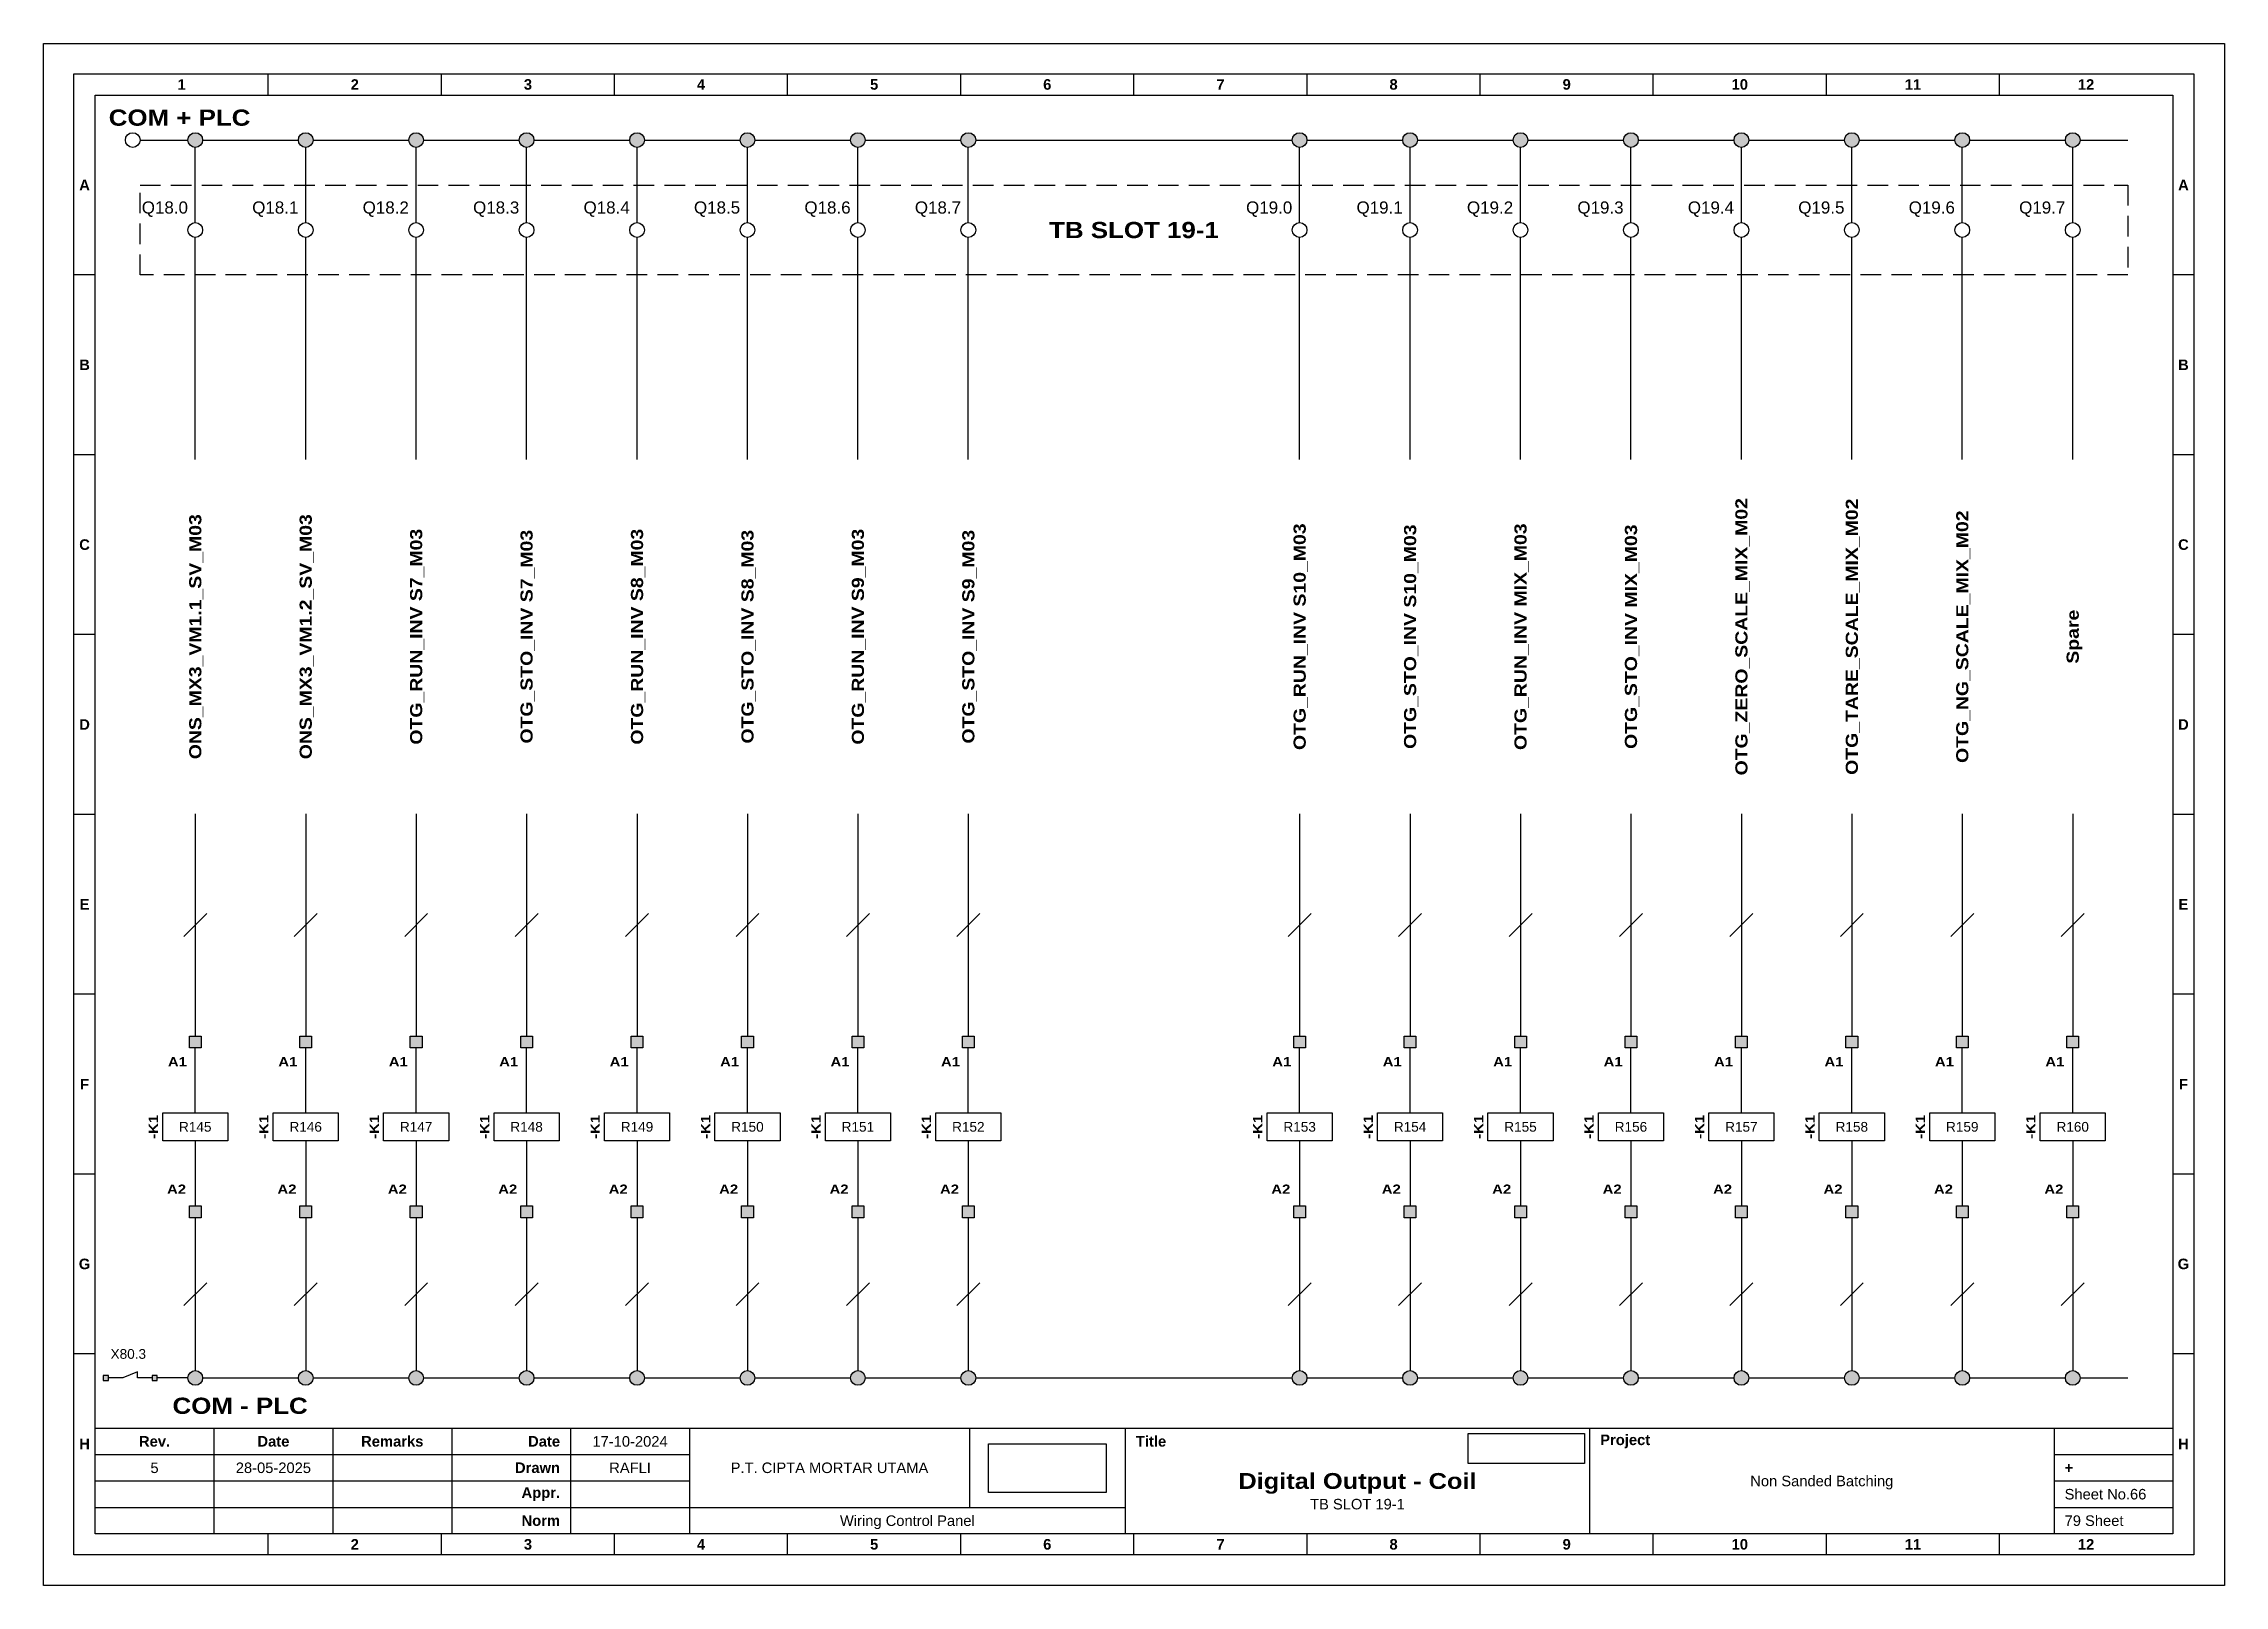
# Model space of a CAD drawing. Header units: millimetres. Extents: x 1018 to 2216, y 1079 to 1731.
# Drawn here: x 1636.9 to 1906.2, y 1079.3 to 1269.7 of the extents above; entities that cross this region are included whole.
import ezdxf
from ezdxf.enums import TextEntityAlignment as Align

# ---------------------------------------------------------------- set-up
doc = ezdxf.new("R2010")
doc.units = ezdxf.units.MM
doc.linetypes.add('HIDDEN', pattern=[9.525, 6.35, -3.175])
doc.styles.add('Bold', font='ariblk.ttf', dxfattribs={"height": 25.4})
doc.styles.get("Standard").update_dxf_attribs({"font": 'arial.ttf'})
picture_1 = doc.add_image_def('image1.png', size_in_pixel=(2048, 847))
picture_2 = doc.add_image_def('image2.png', size_in_pixel=(2092, 542))

msp = doc.modelspace()

# ---------------------------------------------------------------- texts
at = {"ltscale": 500, "style": 'Bold'}
for s, p in [('COM + PLC', (1644.89, 1260.56)), ('COM - PLC', (1652.77, 1101.47))]:
    msp.add_text(s, height=2, dxfattribs=at).set_placement(p, align=Align.MIDDLE_LEFT)
at = {"ltscale": 500}
for s, p in [('Q18.0', (1654.68, 1249.46)), ('Q18.1', (1668.32, 1249.46)), ('Q18.2', (1681.96, 1249.46)), ('Q18.3', (1695.6, 1249.46)), ('Q18.4', (1709.24, 1249.46)), ('Q18.5', (1722.88, 1249.46)), ('Q18.6', (1736.52, 1249.46)), ('Q18.7', (1750.16, 1249.46)), ('Q19.0', (1791.07, 1249.46)), ('Q19.1', (1804.71, 1249.46)), ('Q19.2', (1818.35, 1249.46)), ('Q19.3', (1831.99, 1249.46)), ('Q19.4', (1845.63, 1249.46)), ('Q19.5', (1859.27, 1249.46)), ('Q19.6', (1872.91, 1249.46)), ('Q19.7', (1886.55, 1249.46))]:
    msp.add_text(s, height=1.5, dxfattribs=at).set_placement(p, align=Align.MIDDLE_RIGHT)
at = {"ltscale": 500, "style": 'Bold'}
msp.add_text('TB SLOT 19-1', height=2, dxfattribs=at).set_placement((1771.52, 1246.68), align=Align.MIDDLE_CENTER)
for s, height, p in [('OTG_ZERO_SCALE_MIX_M02', 1.5, (1846.54, 1196.45)), ('OTG_TARE_SCALE_MIX_M02', 1.5, (1860.18, 1196.45)), ('ONS_MX3_VM1.1_SV_M03', 1.5, (1655.58, 1196.45)), ('ONS_MX3_VM1.2_SV_M03', 1.5, (1669.22, 1196.45)), ('OTG_RUN_INV S7_M03', 1.5, (1682.86, 1196.45)), ('OTG_STO_INV S7_M03', 1.5, (1696.5, 1196.45)), ('OTG_RUN_INV S8_M03', 1.5, (1710.14, 1196.45)), ('OTG_STO_INV S8_M03', 1.5, (1723.78, 1196.45)), ('OTG_RUN_INV S9_M03', 1.5, (1737.42, 1196.45)), ('OTG_STO_INV S9_M03', 1.5, (1751.06, 1196.45)), ('OTG_RUN_INV S10_M03', 1.5, (1791.98, 1196.45)), ('OTG_STO_INV S10_M03', 1.5, (1805.62, 1196.45)), ('OTG_RUN_INV MIX_M03', 1.5, (1819.26, 1196.45)), ('OTG_STO_INV MIX_M03', 1.5, (1832.9, 1196.45)), ('OTG_NG_SCALE_MIX_M02', 1.5, (1873.82, 1196.45)), ('Spare', 1.5, (1887.46, 1196.45)), ('-K1', 1.149, (1650.41, 1135.92)), ('-K1', 1.149, (1664.05, 1135.92)), ('-K1', 1.149, (1677.69, 1135.92)), ('-K1', 1.149, (1691.33, 1135.92)), ('-K1', 1.149, (1704.97, 1135.92)), ('-K1', 1.149, (1718.61, 1135.92)), ('-K1', 1.149, (1732.25, 1135.92)), ('-K1', 1.149, (1745.89, 1135.92)), ('-K1', 1.149, (1786.81, 1135.92)), ('-K1', 1.149, (1800.45, 1135.92)), ('-K1', 1.149, (1814.09, 1135.92)), ('-K1', 1.149, (1827.73, 1135.92)), ('-K1', 1.149, (1841.37, 1135.92)), ('-K1', 1.149, (1855.01, 1135.92)), ('-K1', 1.149, (1868.65, 1135.92)), ('-K1', 1.149, (1882.29, 1135.92))]:
    msp.add_text(s, height=height, rotation=90, dxfattribs=at).set_placement(p, align=Align.MIDDLE_CENTER)
for p in [(1654.55, 1144.53), (1668.19, 1144.53), (1681.83, 1144.53), (1695.47, 1144.53), (1709.11, 1144.53), (1722.75, 1144.53), (1736.39, 1144.53), (1750.03, 1144.53), (1790.95, 1144.53), (1804.59, 1144.53), (1818.23, 1144.53), (1831.87, 1144.53), (1845.51, 1144.53), (1859.15, 1144.53), (1872.79, 1144.53), (1886.43, 1144.53)]:
    msp.add_text('A1', height=1.149, dxfattribs=at).set_placement(p, align=Align.TOP_RIGHT)
at = {"ltscale": 500}
for s, p in [('R145', (1655.58, 1135.92)), ('R146', (1669.22, 1135.92)), ('R147', (1682.86, 1135.92)), ('R148', (1696.5, 1135.92)), ('R149', (1710.14, 1135.92)), ('R150', (1723.78, 1135.92)), ('R151', (1737.42, 1135.92)), ('R152', (1751.06, 1135.92)), ('R153', (1791.98, 1135.92)), ('R154', (1805.62, 1135.92)), ('R155', (1819.26, 1135.92)), ('R156', (1832.9, 1135.92)), ('R157', (1846.54, 1135.92)), ('R158', (1860.18, 1135.92)), ('R159', (1873.82, 1135.92)), ('R160', (1887.46, 1135.92))]:
    msp.add_text(s, height=1.2, dxfattribs=at).set_placement(p, align=Align.MIDDLE_CENTER)
at = {"ltscale": 500, "style": 'Bold'}
for p in [(1654.44, 1127.3), (1668.08, 1127.3), (1681.71, 1127.3), (1695.35, 1127.3), (1708.99, 1127.3), (1722.63, 1127.3), (1736.27, 1127.3), (1749.91, 1127.3), (1790.83, 1127.3), (1804.47, 1127.3), (1818.11, 1127.3), (1831.75, 1127.3), (1845.39, 1127.3), (1859.03, 1127.3), (1872.67, 1127.3), (1886.31, 1127.3)]:
    msp.add_text('A2', height=1.149, dxfattribs=at).set_placement(p, align=Align.BOTTOM_RIGHT)
at = {"ltscale": 500}
msp.add_text('X80.3', height=1.2, dxfattribs=at).set_placement((1645.12, 1107.87), align=Align.MIDDLE_LEFT)

# ---------------------------------------------------------------- blocks, each defined once
blk = doc.blocks.new('KOP MU PROJECT')
at = {"color": 6, "ltscale": 50}
for p, q in [((27.74, 184.05), (27.74, 186.66)), ((49.13, 184.05), (49.13, 186.66)), ((70.51, 184.05), (70.51, 186.66)), ((91.89, 184.05), (91.89, 186.66)), ((113.27, 184.05), (113.27, 186.66)), ((134.66, 184.05), (134.66, 186.66)), ((156.04, 184.05), (156.04, 186.66)), ((177.42, 184.05), (177.42, 186.66)), ((198.8, 184.05), (198.8, 186.66)), ((220.19, 184.05), (220.19, 186.66)), ((241.57, 184.05), (241.57, 186.66)), ((6.36, 161.84), (3.75, 161.84)), ((265.59, 161.84), (262.98, 161.84)), ((6.36, 139.63), (3.75, 139.63)), ((265.59, 139.63), (262.98, 139.63)), ((6.36, 117.42), (3.75, 117.42)), ((265.59, 117.42), (262.98, 117.42)), ((6.36, 95.22), (3.75, 95.22)), ((265.59, 95.22), (262.98, 95.22)), ((6.36, 73.01), (3.75, 73.01)), ((265.59, 73.01), (262.98, 73.01)), ((6.36, 50.8), (3.75, 50.8)), ((265.59, 50.8), (262.98, 50.8)), ((6.36, 28.59), (3.75, 28.59)), ((265.59, 28.59), (262.98, 28.59)), ((27.74, 3.75), (27.74, 6.36)), ((49.13, 3.75), (49.13, 6.36)), ((70.51, 3.75), (70.51, 6.36)), ((91.89, 3.75), (91.89, 6.36)), ((113.27, 3.75), (113.27, 6.36)), ((134.66, 3.75), (134.66, 6.36)), ((156.04, 3.75), (156.04, 6.36)), ((177.42, 3.75), (177.42, 6.36)), ((198.8, 3.75), (198.8, 6.36)), ((220.19, 3.75), (220.19, 6.36)), ((241.57, 3.75), (241.57, 6.36))]:
    blk.add_line(p, q, dxfattribs=at)
at = {"ltscale": 50}
for p, q in [((6.36, 19.41), (262.98, 19.41)), ((21.04, 19.41), (21.04, 6.36)), ((35.72, 19.41), (35.72, 6.36)), ((50.41, 19.41), (50.41, 6.36)), ((65.09, 19.41), (65.09, 6.36)), ((79.77, 19.41), (79.77, 6.36)), ((114.35, 19.41), (114.35, 9.62)), ((133.6, 19.41), (133.6, 6.36)), ((190.95, 19.41), (190.95, 6.36)), ((248.3, 19.41), (248.3, 6.36)), ((6.36, 16.15), (79.77, 16.15)), ((248.3, 16.15), (262.98, 16.15)), ((6.36, 12.89), (79.77, 12.89)), ((248.3, 12.89), (262.98, 12.89)), ((6.36, 9.62), (133.6, 9.62)), ((248.3, 9.62), (262.98, 9.62))]:
    blk.add_line(p, q, dxfattribs=at)
at = {"color": 1, "ltscale": 50}
blk.add_lwpolyline([(269.34, 0), (0, 0), (0, 190.41), (269.34, 190.41)], close=True, dxfattribs=at)
at = {"color": 6, "ltscale": 50}
for points in [[(265.59, 3.75), (3.75, 3.75), (3.75, 186.66), (265.59, 186.66)], [(262.98, 6.36), (6.36, 6.36), (6.36, 184.05), (262.98, 184.05)]]:
    blk.add_lwpolyline(points, close=True, dxfattribs=at)
at = {"ltscale": 50, "char_height": 1.305, "attachment_point": 4}
for s, width, heights, insert in [('\\pxqc;{\\fArial|b1|i0|c0|p34;1}', 21.3825, [2.51], (6.36, 185.36)), ('\\pxqc;{\\fArial|b1|i0|c0|p34;2}', 21.3825, [2.51], (27.74, 185.36)), ('\\pxqc;{\\fArial|b1|i0|c0|p34;3}', 21.3825, [2.51], (49.13, 185.36)), ('\\pxqc;{\\fArial|b1|i0|c0|p34;4}', 21.3825, [2.51], (70.51, 185.36)), ('\\pxqc;{\\fArial|b1|i0|c0|p34;5}', 21.3825, [2.51], (91.89, 185.36)), ('\\pxqc;{\\fArial|b1|i0|c0|p34;6}', 21.3825, [2.51], (113.27, 185.36)), ('\\pxqc;{\\fArial|b1|i0|c0|p34;7}', 21.3825, [2.51], (134.66, 185.36)), ('\\pxqc;{\\fArial|b1|i0|c0|p34;8}', 21.3825, [2.51], (156.04, 185.36)), ('\\pxqc;{\\fArial|b1|i0|c0|p34;9}', 21.3825, [2.51], (177.42, 185.36)), ('\\pxqc;{\\fArial|b1|i0|c0|p34;10}', 21.3825, [2.51], (198.8, 185.36)), ('\\pxqc;{\\fArial|b1|i0|c0|p34;11}', 21.3825, [2.51], (220.19, 185.36)), ('\\pxqc;{\\fArial|b1|i0|c0|p34;12}', 21.3825, [2.51], (241.57, 185.36)), ('\\pxqc;{\\fArial|b1|i0|c0|p34;A}', 2.61, [2.51], (3.75, 172.95)), ('\\pxqc;{\\fArial|b1|i0|c0|p34;A}', 2.61, [2.51], (262.98, 172.95)), ('\\pxqc;{\\fArial|b1|i0|c0|p34;B}', 2.61, [2.51], (3.75, 150.74)), ('\\pxqc;{\\fArial|b1|i0|c0|p34;B}', 2.61, [2.51], (262.98, 150.74)), ('\\pxqc;{\\fArial|b1|i0|c0|p34;C}', 2.61, [2.51], (3.75, 128.53)), ('\\pxqc;{\\fArial|b1|i0|c0|p34;C}', 2.61, [2.51], (262.98, 128.53)), ('\\pxqc;{\\fArial|b1|i0|c0|p34;D}', 2.61, [2.51], (3.75, 106.32)), ('\\pxqc;{\\fArial|b1|i0|c0|p34;D}', 2.61, [2.51], (262.98, 106.32)), ('\\pxqc;{\\fArial|b1|i0|c0|p34;E}', 2.61, [2.51], (3.75, 84.11)), ('\\pxqc;{\\fArial|b1|i0|c0|p34;E}', 2.61, [2.51], (262.98, 84.11)), ('\\pxqc;{\\fArial|b1|i0|c0|p34;F}', 2.61, [2.51], (3.75, 61.9)), ('\\pxqc;{\\fArial|b1|i0|c0|p34;F}', 2.61, [2.51], (262.98, 61.9)), ('\\pxqc;{\\fArial|b1|i0|c0|p34;G}', 2.61, [2.51], (3.75, 39.69)), ('\\pxqc;{\\fArial|b1|i0|c0|p34;G}', 2.61, [2.51], (262.98, 39.69)), ('\\pxqc;{\\fArial|b1|i0|c0|p34;H}', 2.61, [2.51], (3.75, 17.47)), ('\\pxqc;{\\fArial|b1|i0|c0|p34;Rev.}', 14.6811, [2.88], (6.36, 17.78)), ('\\pxqc;{\\fArial|b1|i0|c0|p34;Date}', 14.6811, [2.88], (21.04, 17.78)), ('\\pxqc;{\\fArial|b1|i0|c0|p34;Remarks}', 14.6811, [2.88], (35.72, 17.78)), ('\\pxqr;{\\fArial|b1|i0|c0|p34;Date}', 13.3761, [2.88], (50.41, 17.78)), ('\\pxql;{\\fArial|b1|i0|c0|p34;Title}', 50.2419, [2.88], (134.9, 17.78)), ('\\pxql;{\\fArial|b1|i0|c0|p34;Project}', 50.2419, [2.88], (192.25, 17.78)), ('\\pxqc;{\\fArial|b1|i0|c0|p34;H}', 2.61, [2.51], (262.98, 17.47)), ('\\pxqr;{\\fArial|b1|i0|c0|p34;Drawn}', 13.3761, [2.88], (50.41, 14.52)), ('\\pxql;{\\fArial|b1|i0|c0|p34;+}', 14.6811, [2.88], (249.61, 14.52)), ('\\pxqr;{\\fArial|b1|i0|c0|p34;Appr.}', 13.3761, [2.88], (50.41, 11.26)), ('\\pxqr;{\\fArial|b1|i0|c0|p34;Norm}', 13.3761, [2.88], (50.41, 7.99)), ('\\pxqc;{\\fArial|b1|i0|c0|p34;2}', 21.3825, [2.51], (27.74, 5.06)), ('\\pxqc;{\\fArial|b1|i0|c0|p34;3}', 21.3825, [2.51], (49.13, 5.06)), ('\\pxqc;{\\fArial|b1|i0|c0|p34;4}', 21.3825, [2.51], (70.51, 5.06)), ('\\pxqc;{\\fArial|b1|i0|c0|p34;5}', 21.3825, [2.51], (91.89, 5.06)), ('\\pxqc;{\\fArial|b1|i0|c0|p34;6}', 21.3825, [2.51], (113.27, 5.06)), ('\\pxqc;{\\fArial|b1|i0|c0|p34;7}', 21.3825, [2.51], (134.66, 5.06)), ('\\pxqc;{\\fArial|b1|i0|c0|p34;8}', 21.3825, [2.51], (156.04, 5.06)), ('\\pxqc;{\\fArial|b1|i0|c0|p34;9}', 21.3825, [2.51], (177.42, 5.06)), ('\\pxqc;{\\fArial|b1|i0|c0|p34;10}', 21.3825, [2.51], (198.8, 5.06)), ('\\pxqc;{\\fArial|b1|i0|c0|p34;11}', 21.3825, [2.51], (220.19, 5.06)), ('\\pxqc;{\\fArial|b1|i0|c0|p34;12}', 21.3825, [2.51], (241.57, 5.06))]:
    blk.add_mtext_dynamic_manual_height_columns(s, width=width, gutter_width=0.0326, heights=heights, dxfattribs=dict(at, insert=insert))
at = {"ltscale": 50}
for tag, p in [('DATECREATED', (72.43, 17.78)), ('REV', (13.7, 14.52)), ('REVDATE', (28.38, 14.52)), ('REMARKS', (43.06, 14.52)), ('DRAWN', (72.43, 14.52)), ('COMPANY', (97.06, 14.52)), ('PROJECT', (219.62, 12.89)), ('APPR', (72.43, 11.26)), ('NORM', (72.43, 7.99)), ('DRAWINGCATEGORY', (106.68, 7.99)), ('DESCRIPTION', (162.27, 10.03))]:
    blk.add_attdef(tag, text='', height=1.3, dxfattribs=at).set_placement(p, align=Align.MIDDLE_CENTER)
at = {"ltscale": 50, "style": 'Bold'}
blk.add_attdef('TITLE', text='', height=1.96, dxfattribs=at).set_placement((162.27, 12.89), align=Align.MIDDLE_CENTER)
at = {"ltscale": 50}
for tag, p in [('SHEETNUMBER', (249.61, 11.26)), ('TOTALSHEET', (249.61, 7.99))]:
    blk.add_attdef(tag, text='', height=1.3, dxfattribs=at).set_placement(p, align=Align.MIDDLE_LEFT)
image = blk.add_image(picture_1, insert=(116.72, 11.48), size_in_units=(14.5, 6), dxfattribs=at)
image.dxf.flags = 15
image = blk.add_image(picture_2, insert=(175.94, 15.04), size_in_units=(14.36, 3.72), dxfattribs=at)
image.dxf.flags = 15

# ---------------------------------------------------------------- hatches: boundary and pattern name
at = {"true_color": 0x105689}
h = msp.add_hatch(color=146, dxfattribs=at)
h.dxf.hatch_style = 1
h.paths.add_polyline_path([(1888.37, 1257.79, 1), (1886.55, 1257.79, 1)])
h.paths.add_polyline_path([(1872.91, 1257.79, 1), (1874.73, 1257.79, 1)])
h.paths.add_polyline_path([(1859.27, 1257.79, 1), (1861.09, 1257.79, 1)])
h.paths.add_polyline_path([(1847.45, 1257.79, 1), (1845.63, 1257.79, 1)])
h.paths.add_polyline_path([(1833.81, 1257.79, 1), (1831.99, 1257.79, 1)])
h.paths.add_polyline_path([(1820.17, 1257.79, 1), (1818.35, 1257.79, 1)])
h.paths.add_polyline_path([(1806.53, 1257.79, 1), (1804.71, 1257.79, 1)])
h.paths.add_polyline_path([(1792.89, 1257.79, 1), (1791.07, 1257.79, 1)])
h.paths.add_polyline_path([(1751.97, 1257.79, 1), (1750.16, 1257.79, 1)])
h.paths.add_polyline_path([(1738.33, 1257.79, 1), (1736.52, 1257.79, 1)])
h.paths.add_polyline_path([(1724.69, 1257.79, 1), (1722.88, 1257.79, 1)])
h.paths.add_polyline_path([(1711.05, 1257.79, 1), (1709.24, 1257.79, 1)])
h.paths.add_polyline_path([(1695.6, 1257.79, 1), (1697.41, 1257.79, 1)])
h.paths.add_polyline_path([(1683.77, 1257.79, 1), (1681.96, 1257.79, 1)])
h.paths.add_polyline_path([(1668.32, 1257.79, 1), (1670.13, 1257.79, 1)])
h.paths.add_polyline_path([(1656.49, 1257.79, 1), (1654.68, 1257.79, 1)])
h = msp.add_hatch(color=256)
h.dxf.hatch_style = 1
h.paths.add_polyline_path([(1656.31, 1145.68), (1656.31, 1147.13), (1654.86, 1147.13), (1654.86, 1145.68)])
h.paths.add_polyline_path([(1654.86, 1124.7), (1656.31, 1124.7), (1656.31, 1126.15), (1654.86, 1126.15)])
h = msp.add_hatch(color=256)
h.dxf.hatch_style = 1
h.paths.add_polyline_path([(1669.95, 1145.68), (1669.95, 1147.13), (1668.5, 1147.13), (1668.5, 1145.68)])
h.paths.add_polyline_path([(1668.5, 1124.7), (1669.95, 1124.7), (1669.95, 1126.15), (1668.5, 1126.15)])
h = msp.add_hatch(color=256)
h.dxf.hatch_style = 1
h.paths.add_polyline_path([(1683.59, 1145.68), (1683.59, 1147.13), (1682.14, 1147.13), (1682.14, 1145.68)])
h.paths.add_polyline_path([(1682.14, 1124.7), (1683.59, 1124.7), (1683.59, 1126.15), (1682.14, 1126.15)])
h = msp.add_hatch(color=256)
h.dxf.hatch_style = 1
h.paths.add_polyline_path([(1697.23, 1145.68), (1697.23, 1147.13), (1695.78, 1147.13), (1695.78, 1145.68)])
h.paths.add_polyline_path([(1695.78, 1124.7), (1697.23, 1124.7), (1697.23, 1126.15), (1695.78, 1126.15)])
h = msp.add_hatch(color=256)
h.dxf.hatch_style = 1
h.paths.add_polyline_path([(1710.87, 1145.68), (1710.87, 1147.13), (1709.42, 1147.13), (1709.42, 1145.68)])
h.paths.add_polyline_path([(1709.42, 1124.7), (1710.87, 1124.7), (1710.87, 1126.15), (1709.42, 1126.15)])
h = msp.add_hatch(color=256)
h.dxf.hatch_style = 1
h.paths.add_polyline_path([(1724.51, 1145.68), (1724.51, 1147.13), (1723.06, 1147.13), (1723.06, 1145.68)])
h.paths.add_polyline_path([(1723.06, 1124.7), (1724.51, 1124.7), (1724.51, 1126.15), (1723.06, 1126.15)])
h = msp.add_hatch(color=256)
h.dxf.hatch_style = 1
h.paths.add_polyline_path([(1738.15, 1145.68), (1738.15, 1147.13), (1736.7, 1147.13), (1736.7, 1145.68)])
h.paths.add_polyline_path([(1736.7, 1124.7), (1738.15, 1124.7), (1738.15, 1126.15), (1736.7, 1126.15)])
h = msp.add_hatch(color=256)
h.dxf.hatch_style = 1
h.paths.add_polyline_path([(1751.79, 1145.68), (1751.79, 1147.13), (1750.34, 1147.13), (1750.34, 1145.68)])
h.paths.add_polyline_path([(1750.34, 1124.7), (1751.79, 1124.7), (1751.79, 1126.15), (1750.34, 1126.15)])
h = msp.add_hatch(color=256)
h.dxf.hatch_style = 1
h.paths.add_polyline_path([(1792.71, 1145.68), (1792.71, 1147.13), (1791.26, 1147.13), (1791.26, 1145.68)])
h.paths.add_polyline_path([(1791.26, 1124.7), (1792.71, 1124.7), (1792.71, 1126.15), (1791.26, 1126.15)])
h = msp.add_hatch(color=256)
h.dxf.hatch_style = 1
h.paths.add_polyline_path([(1806.35, 1145.68), (1806.35, 1147.13), (1804.9, 1147.13), (1804.9, 1145.68)])
h.paths.add_polyline_path([(1804.9, 1124.7), (1806.35, 1124.7), (1806.35, 1126.15), (1804.9, 1126.15)])
h = msp.add_hatch(color=256)
h.dxf.hatch_style = 1
h.paths.add_polyline_path([(1819.99, 1145.68), (1819.99, 1147.13), (1818.54, 1147.13), (1818.54, 1145.68)])
h.paths.add_polyline_path([(1818.54, 1124.7), (1819.99, 1124.7), (1819.99, 1126.15), (1818.54, 1126.15)])
h = msp.add_hatch(color=256)
h.dxf.hatch_style = 1
h.paths.add_polyline_path([(1833.63, 1145.68), (1833.63, 1147.13), (1832.18, 1147.13), (1832.18, 1145.68)])
h.paths.add_polyline_path([(1832.18, 1124.7), (1833.63, 1124.7), (1833.63, 1126.15), (1832.18, 1126.15)])
h = msp.add_hatch(color=256)
h.dxf.hatch_style = 1
h.paths.add_polyline_path([(1847.27, 1145.68), (1847.27, 1147.13), (1845.82, 1147.13), (1845.82, 1145.68)])
h.paths.add_polyline_path([(1845.82, 1124.7), (1847.27, 1124.7), (1847.27, 1126.15), (1845.82, 1126.15)])
h = msp.add_hatch(color=256)
h.dxf.hatch_style = 1
h.paths.add_polyline_path([(1860.91, 1145.68), (1860.91, 1147.13), (1859.45, 1147.13), (1859.45, 1145.68)])
h.paths.add_polyline_path([(1859.45, 1124.7), (1860.91, 1124.7), (1860.91, 1126.15), (1859.45, 1126.15)])
h = msp.add_hatch(color=256)
h.dxf.hatch_style = 1
h.paths.add_polyline_path([(1874.55, 1145.68), (1874.55, 1147.13), (1873.09, 1147.13), (1873.09, 1145.68)])
h.paths.add_polyline_path([(1873.09, 1124.7), (1874.55, 1124.7), (1874.55, 1126.15), (1873.09, 1126.15)])
h = msp.add_hatch(color=256)
h.dxf.hatch_style = 1
h.paths.add_polyline_path([(1888.18, 1145.68), (1888.18, 1147.13), (1886.73, 1147.13), (1886.73, 1145.68)])
h.paths.add_polyline_path([(1886.73, 1124.7), (1888.18, 1124.7), (1888.18, 1126.15), (1886.73, 1126.15)])
h = msp.add_hatch(color=256)
h.dxf.hatch_style = 1
h.paths.add_polyline_path([(1650.88, 1105.22), (1650.24, 1105.22), (1650.24, 1104.58), (1650.88, 1104.58)])
h.paths.add_polyline_path([(1644.21, 1105.22), (1644.21, 1104.58), (1644.85, 1104.58), (1644.85, 1105.22)])
h = msp.add_hatch(color=146, dxfattribs=at)
h.dxf.hatch_style = 1
h.paths.add_polyline_path([(1888.37, 1104.9, 1), (1886.55, 1104.9, 1)])
h.paths.add_polyline_path([(1872.91, 1104.9, 1), (1874.73, 1104.9, 1)])
h.paths.add_polyline_path([(1859.27, 1104.9, 1), (1861.09, 1104.9, 1)])
h.paths.add_polyline_path([(1847.45, 1104.9, 1), (1845.63, 1104.9, 1)])
h.paths.add_polyline_path([(1833.81, 1104.9, 1), (1831.99, 1104.9, 1)])
h.paths.add_polyline_path([(1820.17, 1104.9, 1), (1818.35, 1104.9, 1)])
h.paths.add_polyline_path([(1806.53, 1104.9, 1), (1804.71, 1104.9, 1)])
h.paths.add_polyline_path([(1792.89, 1104.9, 1), (1791.07, 1104.9, 1)])
h.paths.add_polyline_path([(1751.97, 1104.9, 1), (1750.16, 1104.9, 1)])
h.paths.add_polyline_path([(1738.33, 1104.9, 1), (1736.52, 1104.9, 1)])
h.paths.add_polyline_path([(1724.69, 1104.9, 1), (1722.88, 1104.9, 1)])
h.paths.add_polyline_path([(1711.05, 1104.9, 1), (1709.24, 1104.9, 1)])
h.paths.add_polyline_path([(1695.6, 1104.9, 1), (1697.41, 1104.9, 1)])
h.paths.add_polyline_path([(1683.77, 1104.9, 1), (1681.96, 1104.9, 1)])
h.paths.add_polyline_path([(1668.32, 1104.9, 1), (1670.13, 1104.9, 1)])
h.paths.add_polyline_path([(1656.49, 1104.9, 1), (1654.68, 1104.9, 1)])

# ---------------------------------------------------------------- linework, layer by layer
at = {"color": 146, "true_color": 0x105689}
for p, q in [((1648.76, 1257.79), (1654.68, 1257.79)), ((1655.58, 1247.59), (1655.58, 1256.88)), ((1656.49, 1257.79), (1668.32, 1257.79)), ((1669.22, 1247.59), (1669.22, 1256.88)), ((1670.13, 1257.79), (1681.96, 1257.79)), ((1682.86, 1247.59), (1682.86, 1256.88)), ((1683.77, 1257.79), (1695.6, 1257.79)), ((1696.5, 1247.59), (1696.5, 1256.88)), ((1697.41, 1257.79), (1709.24, 1257.79)), ((1710.14, 1247.59), (1710.14, 1256.88)), ((1711.05, 1257.79), (1722.88, 1257.79)), ((1723.78, 1247.59), (1723.78, 1256.88)), ((1724.69, 1257.79), (1736.52, 1257.79)), ((1737.42, 1247.59), (1737.42, 1256.88)), ((1738.33, 1257.79), (1750.16, 1257.79)), ((1751.06, 1247.59), (1751.06, 1256.88)), ((1751.97, 1257.79), (1791.07, 1257.79)), ((1791.98, 1247.59), (1791.98, 1256.88)), ((1792.89, 1257.79), (1804.71, 1257.79)), ((1805.62, 1247.59), (1805.62, 1256.88)), ((1806.53, 1257.79), (1818.35, 1257.79)), ((1819.26, 1247.59), (1819.26, 1256.88)), ((1820.17, 1257.79), (1831.99, 1257.79)), ((1832.9, 1247.59), (1832.9, 1256.88)), ((1833.81, 1257.79), (1845.63, 1257.79)), ((1846.54, 1247.59), (1846.54, 1256.88)), ((1847.45, 1257.79), (1859.27, 1257.79)), ((1860.18, 1247.59), (1860.18, 1256.88)), ((1861.09, 1257.79), (1872.91, 1257.79)), ((1873.82, 1247.59), (1873.82, 1256.88)), ((1874.73, 1257.79), (1886.55, 1257.79)), ((1887.46, 1247.59), (1887.46, 1256.88)), ((1888.37, 1257.79), (1894.28, 1257.79)), ((1655.58, 1218.34), (1655.58, 1245.77)), ((1669.22, 1218.34), (1669.22, 1245.77)), ((1682.86, 1218.34), (1682.86, 1245.77)), ((1696.5, 1218.34), (1696.5, 1245.77)), ((1710.14, 1218.34), (1710.14, 1245.77)), ((1723.78, 1218.34), (1723.78, 1245.77)), ((1737.42, 1218.34), (1737.42, 1245.77)), ((1751.06, 1218.34), (1751.06, 1245.77)), ((1791.98, 1218.34), (1791.98, 1245.77)), ((1805.62, 1218.34), (1805.62, 1245.77)), ((1819.26, 1218.34), (1819.26, 1245.77)), ((1832.9, 1218.34), (1832.9, 1245.77)), ((1846.54, 1218.34), (1846.54, 1245.77)), ((1860.18, 1218.34), (1860.18, 1245.77)), ((1873.82, 1218.34), (1873.82, 1245.77)), ((1887.46, 1218.34), (1887.46, 1245.77)), ((1655.58, 1174.57), (1655.58, 1147.13)), ((1669.22, 1174.57), (1669.22, 1147.13)), ((1682.86, 1174.57), (1682.86, 1147.13)), ((1696.5, 1174.57), (1696.5, 1147.13)), ((1710.14, 1174.57), (1710.14, 1147.13)), ((1723.78, 1174.57), (1723.78, 1147.13)), ((1737.42, 1174.57), (1737.42, 1147.13)), ((1751.06, 1174.57), (1751.06, 1147.13)), ((1791.98, 1174.57), (1791.98, 1147.13)), ((1805.62, 1174.57), (1805.62, 1147.13)), ((1819.26, 1174.57), (1819.26, 1147.13)), ((1832.9, 1174.57), (1832.9, 1147.13)), ((1846.54, 1174.57), (1846.54, 1147.13)), ((1860.18, 1174.57), (1860.18, 1147.13)), ((1873.82, 1174.57), (1873.82, 1147.13)), ((1887.46, 1174.57), (1887.46, 1147.13)), ((1654.17, 1159.44), (1657, 1162.27)), ((1667.81, 1159.44), (1670.64, 1162.27)), ((1681.45, 1159.44), (1684.28, 1162.27)), ((1695.09, 1159.44), (1697.92, 1162.27)), ((1708.73, 1159.44), (1711.56, 1162.27)), ((1722.37, 1159.44), (1725.2, 1162.27)), ((1736.01, 1159.44), (1738.84, 1162.27)), ((1749.65, 1159.44), (1752.48, 1162.27)), ((1790.57, 1159.44), (1793.4, 1162.27)), ((1804.21, 1159.44), (1807.04, 1162.27)), ((1817.85, 1159.44), (1820.68, 1162.27)), ((1831.49, 1159.44), (1834.31, 1162.27)), ((1845.13, 1159.44), (1847.95, 1162.27)), ((1858.77, 1159.44), (1861.59, 1162.27)), ((1872.41, 1159.44), (1875.23, 1162.27)), ((1886.05, 1159.44), (1888.87, 1162.27)), ((1655.58, 1124.7), (1655.58, 1105.81)), ((1669.22, 1124.7), (1669.22, 1105.81)), ((1682.86, 1124.7), (1682.86, 1105.81)), ((1696.5, 1124.7), (1696.5, 1105.81)), ((1710.14, 1124.7), (1710.14, 1105.81)), ((1723.78, 1124.7), (1723.78, 1105.81)), ((1737.42, 1124.7), (1737.42, 1105.81)), ((1751.06, 1124.7), (1751.06, 1105.81)), ((1791.98, 1124.7), (1791.98, 1105.81)), ((1805.62, 1124.7), (1805.62, 1105.81)), ((1819.26, 1124.7), (1819.26, 1105.81)), ((1832.9, 1124.7), (1832.9, 1105.81)), ((1846.54, 1124.7), (1846.54, 1105.81)), ((1860.18, 1124.7), (1860.18, 1105.81)), ((1873.82, 1124.7), (1873.82, 1105.81)), ((1887.46, 1124.7), (1887.46, 1105.81)), ((1654.17, 1113.84), (1657, 1116.67)), ((1667.81, 1113.84), (1670.64, 1116.67)), ((1681.45, 1113.84), (1684.28, 1116.67)), ((1695.09, 1113.84), (1697.92, 1116.67)), ((1708.73, 1113.84), (1711.56, 1116.67)), ((1722.37, 1113.84), (1725.2, 1116.67)), ((1736.01, 1113.84), (1738.84, 1116.67)), ((1749.65, 1113.84), (1752.48, 1116.67)), ((1790.57, 1113.84), (1793.4, 1116.67)), ((1804.21, 1113.84), (1807.04, 1116.67)), ((1817.85, 1113.84), (1820.68, 1116.67)), ((1831.49, 1113.84), (1834.31, 1116.67)), ((1845.13, 1113.84), (1847.95, 1116.67)), ((1858.77, 1113.84), (1861.59, 1116.67)), ((1872.41, 1113.84), (1875.23, 1116.67)), ((1886.05, 1113.84), (1888.87, 1116.67)), ((1654.68, 1104.9), (1650.88, 1104.9)), ((1656.49, 1104.9), (1668.32, 1104.9)), ((1670.13, 1104.9), (1681.96, 1104.9)), ((1683.77, 1104.9), (1695.6, 1104.9)), ((1697.41, 1104.9), (1709.24, 1104.9)), ((1711.05, 1104.9), (1722.88, 1104.9)), ((1724.69, 1104.9), (1736.52, 1104.9)), ((1738.33, 1104.9), (1750.16, 1104.9)), ((1751.97, 1104.9), (1791.07, 1104.9)), ((1792.89, 1104.9), (1804.71, 1104.9)), ((1806.53, 1104.9), (1818.35, 1104.9)), ((1820.17, 1104.9), (1831.99, 1104.9)), ((1833.81, 1104.9), (1845.63, 1104.9)), ((1847.45, 1104.9), (1859.27, 1104.9)), ((1861.09, 1104.9), (1872.91, 1104.9)), ((1874.73, 1104.9), (1886.55, 1104.9)), ((1888.37, 1104.9), (1894.28, 1104.9))]:
    msp.add_line(p, q, dxfattribs=at)
at = {"ltscale": 50}
for p, q in [((1655.58, 1137.64), (1655.58, 1145.68)), ((1669.22, 1137.64), (1669.22, 1145.68)), ((1682.86, 1137.64), (1682.86, 1145.68)), ((1696.5, 1137.64), (1696.5, 1145.68)), ((1710.14, 1137.64), (1710.14, 1145.68)), ((1723.78, 1137.64), (1723.78, 1145.68)), ((1737.42, 1137.64), (1737.42, 1145.68)), ((1751.06, 1137.64), (1751.06, 1145.68)), ((1791.98, 1137.64), (1791.98, 1145.68)), ((1805.62, 1137.64), (1805.62, 1145.68)), ((1819.26, 1137.64), (1819.26, 1145.68)), ((1832.9, 1137.64), (1832.9, 1145.68)), ((1846.54, 1137.64), (1846.54, 1145.68)), ((1860.18, 1137.64), (1860.18, 1145.68)), ((1873.82, 1137.64), (1873.82, 1145.68)), ((1887.46, 1137.64), (1887.46, 1145.68)), ((1655.58, 1134.2), (1655.58, 1126.15)), ((1669.22, 1134.2), (1669.22, 1126.15)), ((1682.86, 1134.2), (1682.86, 1126.15)), ((1696.5, 1134.2), (1696.5, 1126.15)), ((1710.14, 1134.2), (1710.14, 1126.15)), ((1723.78, 1134.2), (1723.78, 1126.15)), ((1737.42, 1134.2), (1737.42, 1126.15)), ((1751.06, 1134.2), (1751.06, 1126.15)), ((1791.98, 1134.2), (1791.98, 1126.15)), ((1805.62, 1134.2), (1805.62, 1126.15)), ((1819.26, 1134.2), (1819.26, 1126.15)), ((1832.9, 1134.2), (1832.9, 1126.15)), ((1846.54, 1134.2), (1846.54, 1126.15)), ((1860.18, 1134.2), (1860.18, 1126.15)), ((1873.82, 1134.2), (1873.82, 1126.15)), ((1887.46, 1134.2), (1887.46, 1126.15)), ((1646.65, 1104.9), (1644.85, 1104.9)), ((1648.44, 1105.65), (1646.65, 1104.9)), ((1650.24, 1104.9), (1648.44, 1104.9))]:
    msp.add_line(p, q, dxfattribs=at)
msp.add_line((1648.44, 1104.9), (1648.44, 1105.65))
at = {"linetype": 'HIDDEN', "ltscale": 0.4}
msp.add_lwpolyline([(1648.76, 1252.23), (1894.28, 1252.23), (1894.28, 1241.13), (1648.76, 1241.13)], close=True, dxfattribs=at)
for points in [[(1654.86, 1147.13), (1656.31, 1147.13), (1656.31, 1145.68), (1654.86, 1145.68)], [(1668.5, 1147.13), (1669.95, 1147.13), (1669.95, 1145.68), (1668.5, 1145.68)], [(1682.14, 1147.13), (1683.59, 1147.13), (1683.59, 1145.68), (1682.14, 1145.68)], [(1695.78, 1147.13), (1697.23, 1147.13), (1697.23, 1145.68), (1695.78, 1145.68)], [(1709.42, 1147.13), (1710.87, 1147.13), (1710.87, 1145.68), (1709.42, 1145.68)], [(1723.06, 1147.13), (1724.51, 1147.13), (1724.51, 1145.68), (1723.06, 1145.68)], [(1736.7, 1147.13), (1738.15, 1147.13), (1738.15, 1145.68), (1736.7, 1145.68)], [(1750.34, 1147.13), (1751.79, 1147.13), (1751.79, 1145.68), (1750.34, 1145.68)], [(1791.26, 1147.13), (1792.71, 1147.13), (1792.71, 1145.68), (1791.26, 1145.68)], [(1804.9, 1147.13), (1806.35, 1147.13), (1806.35, 1145.68), (1804.9, 1145.68)], [(1818.54, 1147.13), (1819.99, 1147.13), (1819.99, 1145.68), (1818.54, 1145.68)], [(1832.18, 1147.13), (1833.63, 1147.13), (1833.63, 1145.68), (1832.18, 1145.68)], [(1845.82, 1147.13), (1847.27, 1147.13), (1847.27, 1145.68), (1845.82, 1145.68)], [(1859.45, 1147.13), (1860.91, 1147.13), (1860.91, 1145.68), (1859.45, 1145.68)], [(1873.09, 1147.13), (1874.55, 1147.13), (1874.55, 1145.68), (1873.09, 1145.68)], [(1886.73, 1147.13), (1888.18, 1147.13), (1888.18, 1145.68), (1886.73, 1145.68)], [(1654.86, 1126.15), (1656.31, 1126.15), (1656.31, 1124.7), (1654.86, 1124.7)], [(1668.5, 1126.15), (1669.95, 1126.15), (1669.95, 1124.7), (1668.5, 1124.7)], [(1682.14, 1126.15), (1683.59, 1126.15), (1683.59, 1124.7), (1682.14, 1124.7)], [(1695.78, 1126.15), (1697.23, 1126.15), (1697.23, 1124.7), (1695.78, 1124.7)], [(1709.42, 1126.15), (1710.87, 1126.15), (1710.87, 1124.7), (1709.42, 1124.7)], [(1723.06, 1126.15), (1724.51, 1126.15), (1724.51, 1124.7), (1723.06, 1124.7)], [(1736.7, 1126.15), (1738.15, 1126.15), (1738.15, 1124.7), (1736.7, 1124.7)], [(1750.34, 1126.15), (1751.79, 1126.15), (1751.79, 1124.7), (1750.34, 1124.7)], [(1791.26, 1126.15), (1792.71, 1126.15), (1792.71, 1124.7), (1791.26, 1124.7)], [(1804.9, 1126.15), (1806.35, 1126.15), (1806.35, 1124.7), (1804.9, 1124.7)], [(1818.54, 1126.15), (1819.99, 1126.15), (1819.99, 1124.7), (1818.54, 1124.7)], [(1832.18, 1126.15), (1833.63, 1126.15), (1833.63, 1124.7), (1832.18, 1124.7)], [(1845.82, 1126.15), (1847.27, 1126.15), (1847.27, 1124.7), (1845.82, 1124.7)], [(1859.45, 1126.15), (1860.91, 1126.15), (1860.91, 1124.7), (1859.45, 1124.7)], [(1873.09, 1126.15), (1874.55, 1126.15), (1874.55, 1124.7), (1873.09, 1124.7)], [(1886.73, 1126.15), (1888.18, 1126.15), (1888.18, 1124.7), (1886.73, 1124.7)]]:
    msp.add_lwpolyline(points, close=True)
at = {"ltscale": 50}
for points in [[(1651.56, 1137.64), (1659.6, 1137.64), (1659.6, 1134.2), (1651.56, 1134.2)], [(1665.2, 1137.64), (1673.24, 1137.64), (1673.24, 1134.2), (1665.2, 1134.2)], [(1678.84, 1137.64), (1686.88, 1137.64), (1686.88, 1134.2), (1678.84, 1134.2)], [(1692.48, 1137.64), (1700.52, 1137.64), (1700.52, 1134.2), (1692.48, 1134.2)], [(1706.12, 1137.64), (1714.16, 1137.64), (1714.16, 1134.2), (1706.12, 1134.2)], [(1719.76, 1137.64), (1727.8, 1137.64), (1727.8, 1134.2), (1719.76, 1134.2)], [(1733.4, 1137.64), (1741.44, 1137.64), (1741.44, 1134.2), (1733.4, 1134.2)], [(1747.04, 1137.64), (1755.08, 1137.64), (1755.08, 1134.2), (1747.04, 1134.2)], [(1787.96, 1137.64), (1796, 1137.64), (1796, 1134.2), (1787.96, 1134.2)], [(1801.6, 1137.64), (1809.64, 1137.64), (1809.64, 1134.2), (1801.6, 1134.2)], [(1815.24, 1137.64), (1823.28, 1137.64), (1823.28, 1134.2), (1815.24, 1134.2)], [(1828.88, 1137.64), (1836.92, 1137.64), (1836.92, 1134.2), (1828.88, 1134.2)], [(1842.52, 1137.64), (1850.56, 1137.64), (1850.56, 1134.2), (1842.52, 1134.2)], [(1856.16, 1137.64), (1864.2, 1137.64), (1864.2, 1134.2), (1856.16, 1134.2)], [(1869.8, 1137.64), (1877.84, 1137.64), (1877.84, 1134.2), (1869.8, 1134.2)], [(1883.44, 1137.64), (1891.48, 1137.64), (1891.48, 1134.2), (1883.44, 1134.2)]]:
    msp.add_lwpolyline(points, close=True, dxfattribs=at)
at = {"ltscale": 500}
for points in [[(1644.21, 1105.22), (1644.21, 1104.58), (1644.85, 1104.58), (1644.85, 1105.22)], [(1650.24, 1105.22), (1650.24, 1104.58), (1650.88, 1104.58), (1650.88, 1105.22)]]:
    msp.add_lwpolyline(points, close=True, dxfattribs=at)
at = {"color": 146, "ltscale": 500, "true_color": 0x105689}
for centre in [(1647.86, 1257.79), (1655.58, 1257.79), (1669.22, 1257.79), (1682.86, 1257.79), (1696.5, 1257.79), (1710.14, 1257.79), (1723.78, 1257.79), (1737.42, 1257.79), (1751.06, 1257.79), (1791.98, 1257.79), (1805.62, 1257.79), (1819.26, 1257.79), (1832.9, 1257.79), (1846.54, 1257.79), (1860.18, 1257.79), (1873.82, 1257.79), (1887.46, 1257.79), (1655.58, 1246.68), (1669.22, 1246.68), (1682.86, 1246.68), (1696.5, 1246.68), (1710.14, 1246.68), (1723.78, 1246.68), (1737.42, 1246.68), (1751.06, 1246.68), (1791.98, 1246.68), (1805.62, 1246.68), (1819.26, 1246.68), (1832.9, 1246.68), (1846.54, 1246.68), (1860.18, 1246.68), (1873.82, 1246.68), (1887.46, 1246.68), (1655.58, 1104.9), (1669.22, 1104.9), (1682.86, 1104.9), (1696.5, 1104.9), (1710.14, 1104.9), (1723.78, 1104.9), (1737.42, 1104.9), (1751.06, 1104.9), (1791.98, 1104.9), (1805.62, 1104.9), (1819.26, 1104.9), (1832.9, 1104.9), (1846.54, 1104.9), (1860.18, 1104.9), (1873.82, 1104.9), (1887.46, 1104.9)]:
    msp.add_circle(centre, 0.907, dxfattribs=at)

# ---------------------------------------------------------------- block references
msp.add_blockref('KOP MU PROJECT', (1636.85, 1079.29)).add_auto_attribs({'DESCRIPTION': 'TB SLOT 19-1', 'TITLE': 'Digital Output - Coil', 'PROJECT': 'Non Sanded Batching', 'COMPANY': 'P.T. CIPTA MORTAR UTAMA', 'DRAWINGCATEGORY': 'Wiring Control Panel', 'DRAWN': 'RAFLI', 'DATECREATED': '17-10-2024', 'REVDATE': '28-05-2025', 'REV': '5', 'SHEETNUMBER': 'Sheet No.66', 'TOTALSHEET': '79 Sheet'})

msp.set_redraw_order([(e.dxf.handle, doc.entitydb.next_handle()) for e in msp.query("TEXT MTEXT ATTDEF DIMENSION ARC_DIMENSION")])  # texts and dimensions are drawn at this point

doc.saveas('drawing.dxf')
